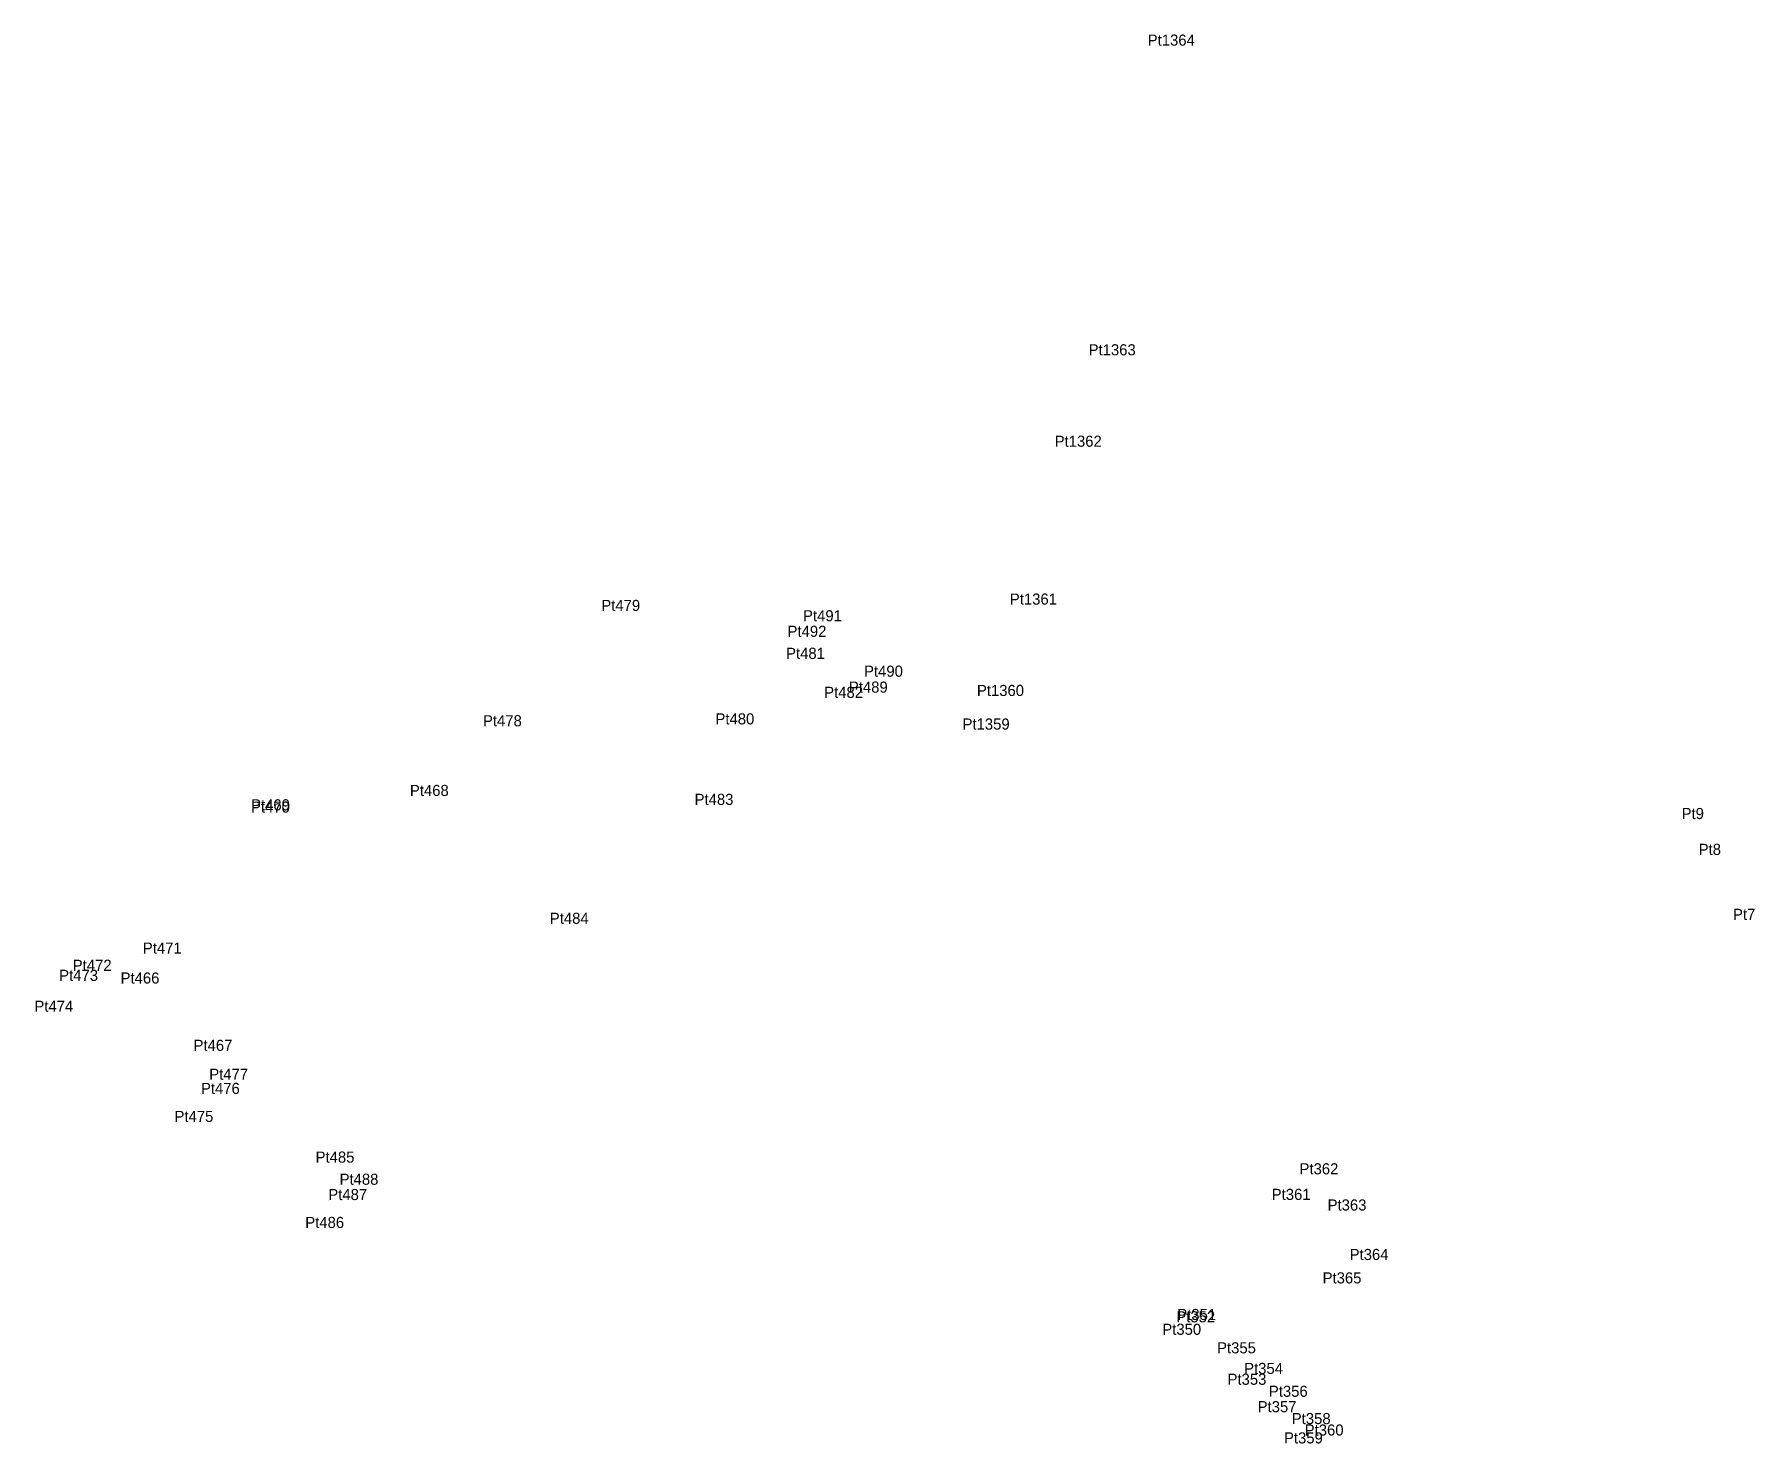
# Model space of a CAD drawing. Extents: x 0 to 667379, y 0 to 1854856.
# Drawn here: x 550560.3 to 550838.8, y 1841215.3 to 1841443.5 of the extents above; entities that cross this region are included whole.
import ezdxf

# ---------------------------------------------------------------- set-up
doc = ezdxf.new("R2010")
doc.units = 0
doc.layers.add('Level 12', color=7, linetype='Continuous')
doc.layers.add('Level 7', color=7, linetype='Continuous')

msp = doc.modelspace()

# ---------------------------------------------------------------- texts
at = {"layer": 'Level 12'}
for s, p in [('Pt1364', (550740.536, 1841441.704)), ('Pt1363', (550730.97, 1841391.549)), ('Pt1362', (550725.469, 1841376.744)), ('Pt1361', (550718.215, 1841351.178)), ('Pt479', (550652.068, 1841350.147)), ('Pt491', (550684.732, 1841348.479)), ('Pt492', (550682.221, 1841345.954)), ('Pt481', (550681.985, 1841342.39)), ('Pt490', (550694.607, 1841339.498)), ('Pt489', (550692.151, 1841336.92)), ('Pt1360', (550712.882, 1841336.378)), ('Pt482', (550688.152, 1841336.076)), ('Pt478', (550632.909, 1841331.469)), ('Pt480', (550670.548, 1841331.776)), ('Pt1359', (550710.556, 1841330.935)), ('Pt468', (550621.077, 1841320.18)), ('Pt470', (550595.347, 1841317.485)), ('Pt469', (550595.359, 1841317.851)), ('Pt483', (550667.17, 1841318.739)), ('Pt9', (550826.981, 1841316.445)), ('Pt8', (550829.744, 1841310.639)), ('Pt7', (550835.305, 1841300.114)), ('Pt484', (550643.73, 1841299.476)), ('Pt471', (550577.833, 1841294.655)), ('Pt472', (550566.487, 1841291.866)), ('Pt473', (550564.285, 1841290.235)), ('Pt466', (550574.23, 1841289.806)), ('Pt474', (550560.278, 1841285.236)), ('Pt467', (550586.043, 1841278.899)), ('Pt477', (550588.586, 1841274.219)), ('Pt476', (550587.249, 1841271.925)), ('Pt475', (550582.96, 1841267.389)), ('Pt485', (550605.804, 1841260.801)), ('Pt362', (550765.117, 1841258.903)), ('Pt488', (550609.688, 1841257.216)), ('Pt487', (550607.865, 1841254.736)), ('Pt361', (550760.618, 1841254.762)), ('Pt363', (550769.662, 1841253.044)), ('Pt486', (550604.135, 1841250.216)), ('Pt364', (550773.231, 1841245.031)), ('Pt365', (550768.85, 1841241.239)), ('Pt352', (550745.162, 1841234.934)), ('Pt351', (550745.321, 1841235.308)), ('Pt350', (550742.898, 1841232.913)), ('Pt355', (550751.767, 1841229.912)), ('Pt354', (550756.15, 1841226.573)), ('Pt353', (550753.46, 1841224.819)), ('Pt356', (550760.151, 1841222.875)), ('Pt357', (550758.336, 1841220.382)), ('Pt358', (550763.861, 1841218.449)), ('Pt360', (550765.955, 1841216.599)), ('Pt359', (550762.598, 1841215.322))]:
    msp.add_text(s, height=1.8, dxfattribs=at).set_placement(p)

# ---------------------------------------------------------------- linework, layer by layer
at = {"layer": 'Level 7'}
for p, q in [((550740.536, 1841441.704), (550740.536, 1841441.704)), ((550730.97, 1841391.549), (550730.97, 1841391.549)), ((550725.469, 1841376.744), (550725.469, 1841376.744)), ((550652.068, 1841350.147), (550652.068, 1841350.147)), ((550718.215, 1841351.178), (550718.215, 1841351.178)), ((550684.732, 1841348.479), (550684.732, 1841348.479)), ((550682.221, 1841345.954), (550682.221, 1841345.954)), ((550681.985, 1841342.39), (550681.985, 1841342.39)), ((550694.607, 1841339.498), (550694.607, 1841339.498)), ((550688.152, 1841336.076), (550688.152, 1841336.076)), ((550692.151, 1841336.92), (550692.151, 1841336.92)), ((550712.882, 1841336.378), (550712.882, 1841336.378)), ((550632.909, 1841331.469), (550632.909, 1841331.469)), ((550670.548, 1841331.776), (550670.548, 1841331.776)), ((550710.556, 1841330.935), (550710.556, 1841330.935)), ((550621.077, 1841320.18), (550621.077, 1841320.18)), ((550667.17, 1841318.739), (550667.17, 1841318.739)), ((550595.347, 1841317.485), (550595.347, 1841317.485)), ((550595.359, 1841317.851), (550595.359, 1841317.851)), ((550826.981, 1841316.445), (550826.981, 1841316.445)), ((550829.744, 1841310.639), (550829.744, 1841310.639)), ((550643.73, 1841299.476), (550643.73, 1841299.476)), ((550835.305, 1841300.114), (550835.305, 1841300.114)), ((550577.833, 1841294.655), (550577.833, 1841294.655)), ((550566.487, 1841291.866), (550566.487, 1841291.866)), ((550564.285, 1841290.235), (550564.285, 1841290.235)), ((550574.23, 1841289.806), (550574.23, 1841289.806)), ((550560.278, 1841285.236), (550560.278, 1841285.236)), ((550586.043, 1841278.899), (550586.043, 1841278.899)), ((550588.586, 1841274.219), (550588.586, 1841274.219)), ((550587.249, 1841271.925), (550587.249, 1841271.925)), ((550582.96, 1841267.389), (550582.96, 1841267.389)), ((550605.804, 1841260.801), (550605.804, 1841260.801)), ((550765.117, 1841258.903), (550765.117, 1841258.903)), ((550607.865, 1841254.736), (550607.865, 1841254.736)), ((550609.688, 1841257.216), (550609.688, 1841257.216)), ((550760.618, 1841254.762), (550760.618, 1841254.762)), ((550769.662, 1841253.044), (550769.662, 1841253.044)), ((550604.135, 1841250.216), (550604.135, 1841250.216)), ((550773.231, 1841245.031), (550773.231, 1841245.031)), ((550768.85, 1841241.239), (550768.85, 1841241.239)), ((550745.321, 1841235.308), (550745.321, 1841235.308)), ((550742.898, 1841232.913), (550742.898, 1841232.913)), ((550745.162, 1841234.934), (550745.162, 1841234.934)), ((550751.767, 1841229.912), (550751.767, 1841229.912)), ((550753.46, 1841224.819), (550753.46, 1841224.819)), ((550756.15, 1841226.573), (550756.15, 1841226.573)), ((550760.151, 1841222.875), (550760.151, 1841222.875)), ((550758.336, 1841220.382), (550758.336, 1841220.382)), ((550763.861, 1841218.449), (550763.861, 1841218.449)), ((550765.955, 1841216.599), (550765.955, 1841216.599)), ((550762.598, 1841215.322), (550762.598, 1841215.322))]:
    msp.add_line(p, q, dxfattribs=at)

msp.set_redraw_order([(e.dxf.handle, doc.entitydb.next_handle()) for e in msp.query("TEXT MTEXT ATTDEF DIMENSION ARC_DIMENSION")])  # texts and dimensions are drawn at this point

doc.saveas('drawing.dxf')
